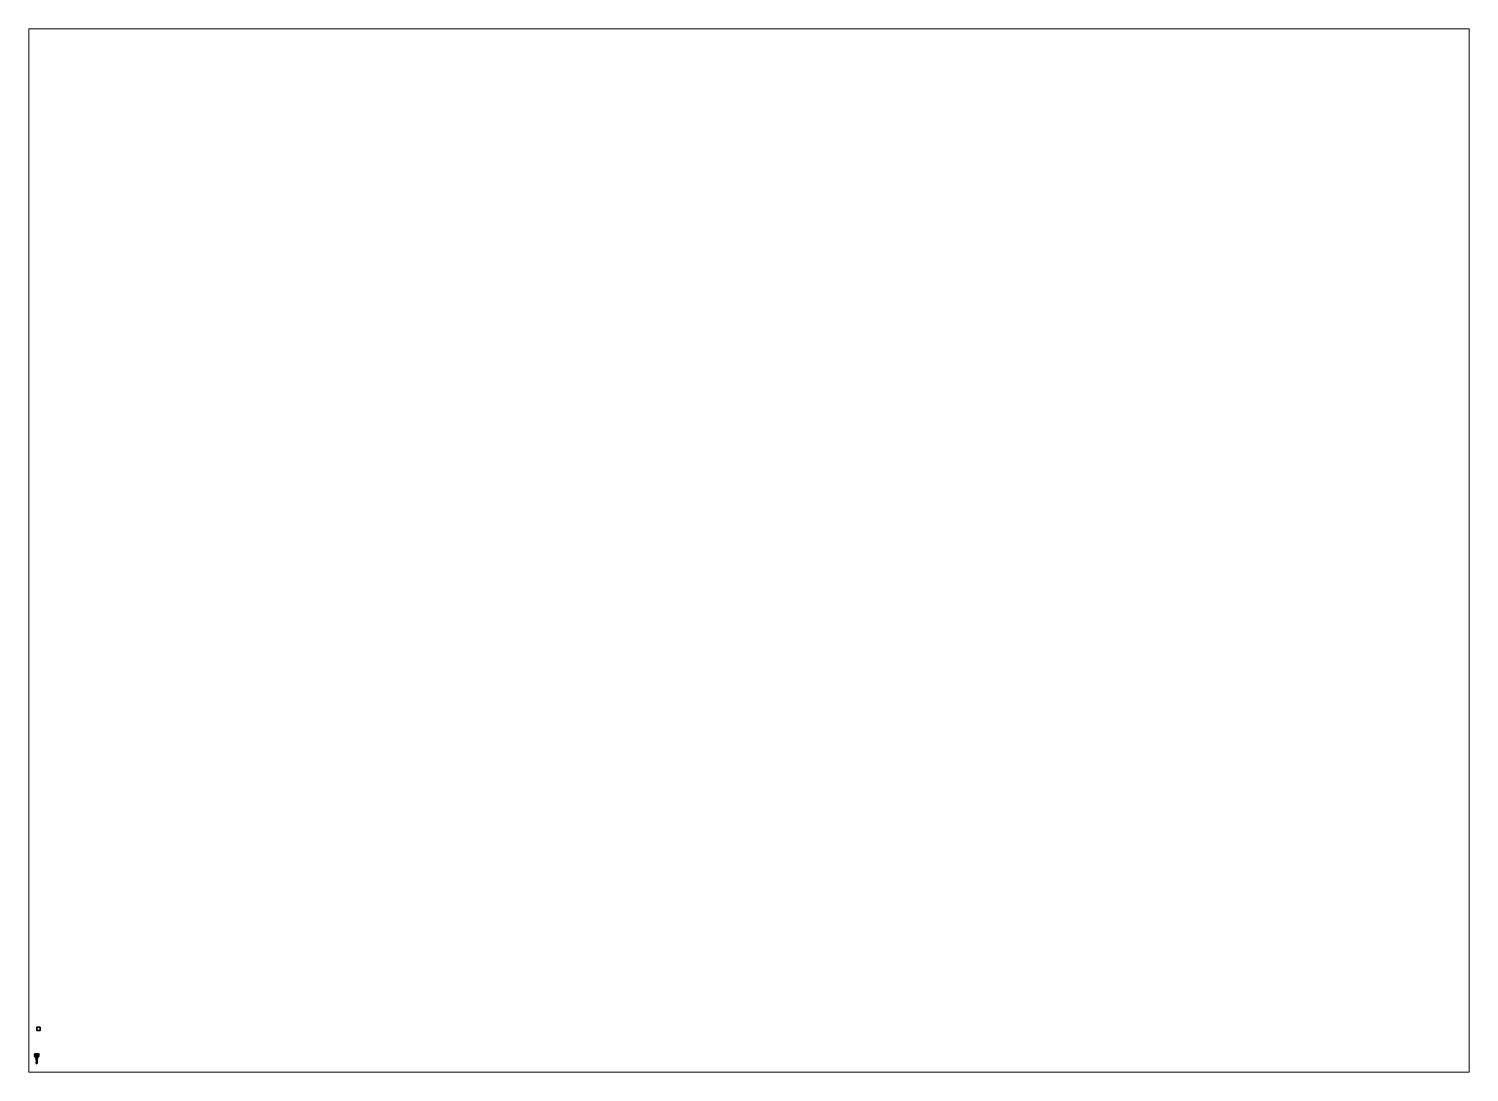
# Paper-space layout 'Layout1' of a CAD drawing. Header units: millimetres. Extents: x 28 to 251, y 20 to 181.
# The model-space entities are those that its viewports show. They can reach past a viewport. Long polylines and large blocks are cut down to what shows.
import ezdxf

# ---------------------------------------------------------------- set-up
doc = ezdxf.new("R2010")
doc.units = ezdxf.units.MM

msp = doc.modelspace()

# ---------------------------------------------------------------- linework, layer by layer
for points in [[(1, 8.01, -2.9), (1, 8.01, -3.9), (0, 8.01, -3.9), (0, 8.01, -2.9)], [(1, 8.01, -3.9), (1, 7.01, -3.9), (0, 7.01, -3.9), (0, 8.01, -3.9)], [(0, 8.01, -3.9), (0, 7.01, -3.9), (0, 7.01, -2.9), (0, 8.01, -2.9)], [(0, 8.01, -2.9), (0, 7.01, -2.9), (1, 7.01, -2.9), (1, 8.01, -2.9)], [(0, 7.01, -2.9), (0, 7.01, -3.9), (1, 7.01, -3.9), (1, 7.01, -2.9)], [(1, 7.01, -2.9), (1, 7.01, -3.9), (1, 8.01, -3.9), (1, 8.01, -2.9)], [(-0.68, 0.05, 0.73), (-0.68, 0.07, 0.68), (-0.7, 0.07, 0.68), (-0.7, 0.05, 0.73)], [(-0.68, 0.07, 0.68), (-0.68, 0.05, 0.63), (-0.7, 0.05, 0.63), (-0.7, 0.07, 0.68)], [(-0.68, 0, 0.75), (-0.68, 0.05, 0.73), (-0.7, 0.05, 0.73), (-0.7, 0, 0.75)], [(-0.68, 0.05, 0.63), (-0.68, 0, 0.61), (-0.7, 0, 0.61), (-0.7, 0.05, 0.63)], [(-0.68, 0, 0.61), (-0.68, -0.05, 0.63), (-0.7, -0.05, 0.63), (-0.7, 0, 0.61)], [(-0.65, 0.03, 0.71), (-0.65, 0.04, 0.68), (-0.68, 0.07, 0.68), (-0.68, 0.05, 0.73)], [(-0.65, 0.04, 0.68), (-0.65, 0.03, 0.65), (-0.68, 0.05, 0.63), (-0.68, 0.07, 0.68)], [(-0.65, 0, 0.73), (-0.65, 0.03, 0.71), (-0.68, 0.05, 0.73), (-0.68, 0, 0.75)], [(-0.65, 0.03, 0.65), (-0.65, 0, 0.64), (-0.68, 0, 0.61), (-0.68, 0.05, 0.63)], [(-0.65, 0, 0.64), (-0.65, -0.03, 0.65), (-0.68, -0.05, 0.63), (-0.68, 0, 0.61)], [(-0.65, -0.03, 0.71), (-0.65, 0, 0.73), (-0.68, 0, 0.75), (-0.68, -0.05, 0.73)], [(-0.61, 0.03, 0.71), (-0.61, 0.04, 0.68), (-0.65, 0.04, 0.68), (-0.65, 0.03, 0.71)], [(-0.61, 0.04, 0.68), (-0.61, 0.03, 0.65), (-0.65, 0.03, 0.65), (-0.65, 0.04, 0.68)], [(-0.61, 0, 0.73), (-0.61, 0.03, 0.71), (-0.65, 0.03, 0.71), (-0.65, 0, 0.73)], [(-0.61, 0.03, 0.65), (-0.61, 0, 0.64), (-0.65, 0, 0.64), (-0.65, 0.03, 0.65)], [(-0.61, 0, 0.64), (-0.61, -0.03, 0.65), (-0.65, -0.03, 0.65), (-0.65, 0, 0.64)], [(-0.61, -0.03, 0.71), (-0.61, 0, 0.73), (-0.65, 0, 0.73), (-0.65, -0.03, 0.71)], [(-0.64, 0.12, 1.4), (-0.64, 0.09, 1.4), (0.64, 0.09, 1.4), (0.64, 0.12, 1.4)], [(0.24, 0.12, 1.23), (-0.64, 0.12, 1.4), (0.64, 0.12, 1.4), (0.35, 0.12, 1.23)], [(-0.01, 0.12, 1.2), (-0.64, 0.12, 1.4), (0.24, 0.12, 1.23), (0.21, 0.12, 1.2)], [(-0.09, 0.12, 1.19), (-0.64, 0.12, 1.4), (-0.01, 0.12, 1.2)], [(-0.13, 0.12, 1.16), (-0.64, 0.12, 1.4), (-0.09, 0.12, 1.19)], [(-0.15, 0.12, 1.13), (-0.64, 0.12, 1.4), (-0.13, 0.12, 1.16)], [(-0.57, 0.12, 0.85), (-0.64, 0.12, 1.16), (-0.19, 0.12, 0.97), (-0.19, 0.12, 0.88)], [(-0.19, 0.12, 0.97), (-0.64, 0.12, 1.16), (-0.15, 0.12, 1.13), (-0.15, 0.12, 0.97)], [(-0.64, 0.12, 1.16), (-0.64, 0.12, 1.4), (-0.15, 0.12, 1.13)], [(-0.64, 0.12, 1.16), (-0.64, 0.09, 1.16), (-0.64, 0.09, 1.4), (-0.64, 0.12, 1.4)], [(-0.57, 0.12, 0.85), (-0.57, 0.09, 0.85), (-0.64, 0.09, 1.16), (-0.64, 0.12, 1.16)], [(-0.64, 0.09, 1.4), (0.24, 0.09, 1.23), (0.35, 0.09, 1.23), (0.64, 0.09, 1.4)], [(-0.64, 0.09, 1.4), (-0.01, 0.09, 1.2), (0.21, 0.09, 1.2), (0.24, 0.09, 1.23)], [(-0.64, 0.09, 1.4), (-0.09, 0.09, 1.19), (-0.09, 0.09, 1.19), (-0.01, 0.09, 1.2)], [(-0.64, 0.09, 1.4), (-0.13, 0.09, 1.16), (-0.13, 0.09, 1.16), (-0.09, 0.09, 1.19)], [(-0.64, 0.09, 1.4), (-0.15, 0.09, 1.13), (-0.15, 0.09, 1.13), (-0.13, 0.09, 1.16)], [(-0.64, 0.09, 1.4), (-0.15, 0.09, 0.97), (-0.15, 0.09, 0.97), (-0.15, 0.09, 1.13)], [(-0.64, 0.09, 1.4), (-0.19, 0.09, 0.97), (-0.19, 0.09, 0.97), (-0.15, 0.09, 0.97)], [(-0.64, 0.09, 1.4), (-0.19, 0.09, 0.88), (-0.19, 0.09, 0.88), (-0.19, 0.09, 0.97)], [(-0.64, 0.09, 1.16), (-0.19, 0.09, 0.88), (-0.19, 0.09, 0.88), (-0.64, 0.09, 1.4)], [(-0.57, 0.09, 0.85), (-0.19, 0.09, 0.88), (-0.19, 0.09, 0.88), (-0.64, 0.09, 1.16)], [(-0.55, 0.04, 0.72), (-0.55, 0.05, 0.68), (-0.61, 0.05, 0.68), (-0.61, 0.04, 0.72)], [(-0.55, 0.05, 0.68), (-0.55, 0.04, 0.64), (-0.61, 0.04, 0.64), (-0.61, 0.05, 0.68)], [(-0.61, 0.05, 0.68), (-0.61, 0.04, 0.64), (-0.61, 0.03, 0.65), (-0.61, 0.04, 0.68)], [(-0.61, 0.04, 0.72), (-0.61, 0.05, 0.68), (-0.61, 0.04, 0.68), (-0.61, 0.03, 0.71)], [(-0.55, 0, 0.73), (-0.55, 0.04, 0.72), (-0.61, 0.04, 0.72), (-0.61, 0, 0.73)], [(-0.55, 0.04, 0.64), (-0.55, 0, 0.63), (-0.61, 0, 0.63), (-0.61, 0.04, 0.64)], [(-0.61, 0, 0.73), (-0.61, 0.04, 0.72), (-0.61, 0.03, 0.71), (-0.61, 0, 0.73)], [(-0.61, 0.04, 0.64), (-0.61, 0, 0.63), (-0.61, 0, 0.64), (-0.61, 0.03, 0.65)], [(-0.55, 0, 0.63), (-0.55, -0.04, 0.64), (-0.61, -0.04, 0.64), (-0.61, 0, 0.63)], [(-0.55, -0.04, 0.72), (-0.55, 0, 0.73), (-0.61, 0, 0.73), (-0.61, -0.04, 0.72)], [(-0.61, 0, 0.63), (-0.61, -0.04, 0.64), (-0.61, -0.03, 0.65), (-0.61, 0, 0.64)], [(-0.55, 0.12), (-0.57, 0.12, 0.03), (-0.18, 0.12, 0.45), (-0.04, 0.12)], [(-0.57, 0.12, 0.03), (-0.57, 0.12, 0.85), (-0.18, 0.12, 0.48), (-0.18, 0.12, 0.45)], [(-0.57, 0.12, 0.85), (-0.57, 0.12, 0.85), (-0.19, 0.12, 0.57), (-0.18, 0.12, 0.48)], [(-0.57, 0.12, 0.85), (-0.57, 0.12, 0.85), (-0.19, 0.12, 0.61), (-0.19, 0.12, 0.57)], [(-0.57, 0.12, 0.85), (-0.57, 0.12, 0.85), (-0.19, 0.12, 0.75), (-0.19, 0.12, 0.61)], [(-0.57, 0.12, 0.85), (-0.57, 0.12, 0.85), (-0.16, 0.12, 0.78), (-0.19, 0.12, 0.75)], [(-0.57, 0.12, 0.85), (-0.19, 0.12, 0.88), (-0.16, 0.12, 0.88), (-0.16, 0.12, 0.78)], [(-0.57, 0.12, 0.03), (-0.57, 0.09, 0.03), (-0.57, 0.09, 0.85), (-0.57, 0.12, 0.85)], [(-0.55, 0.12), (-0.55, 0.09), (-0.57, 0.09, 0.03), (-0.57, 0.12, 0.03)], [(-0.57, 0.09, 0.85), (-0.16, 0.09, 0.78), (-0.16, 0.09, 0.78), (-0.19, 0.09, 0.88)], [(-0.57, 0.09, 0.85), (-0.19, 0.09, 0.75), (-0.19, 0.09, 0.75), (-0.16, 0.09, 0.78)], [(-0.57, 0.09, 0.85), (-0.16, 0.09, 0.73), (-0.16, 0.09, 0.73), (-0.19, 0.09, 0.75)], [(-0.16, 0.09, 0.73), (-0.57, 0.09, 0.85), (-0.19, 0.09, 0.61), (-0.16, 0.09, 0.61)], [(-0.19, 0.09, 0.61), (-0.57, 0.09, 0.85), (-0.57, 0.09, 0.03), (-0.19, 0.09, 0.57)], [(-0.18, 0.09, 0.48), (-0.19, 0.09, 0.57), (-0.57, 0.09, 0.03), (-0.18, 0.09, 0.45)], [(-0.11, 0.09, 0.45), (-0.18, 0.09, 0.45), (-0.57, 0.09, 0.03), (-0.55, 0.09)], [(-0.04, 0.12), (-0.04, 0.09), (-0.55, 0.09), (-0.55, 0.12)], [(-0.01, 0.09, 0.05), (-0.11, 0.09, 0.45), (-0.55, 0.09), (-0.04, 0.09)], [(-0.43, 0.03, 0.71), (-0.43, 0.04, 0.68), (-0.55, 0.04, 0.68), (-0.55, 0.03, 0.71)], [(-0.43, 0.04, 0.68), (-0.43, 0.03, 0.65), (-0.55, 0.03, 0.65), (-0.55, 0.04, 0.68)], [(-0.55, 0.05, 0.68), (-0.55, 0.04, 0.72), (-0.55, 0.03, 0.71), (-0.55, 0.04, 0.68)], [(-0.55, 0.04, 0.64), (-0.55, 0.05, 0.68), (-0.55, 0.04, 0.68), (-0.55, 0.03, 0.65)], [(-0.55, 0.04, 0.72), (-0.55, 0, 0.73), (-0.55, 0, 0.73), (-0.55, 0.03, 0.71)], [(-0.55, 0, 0.63), (-0.55, 0.04, 0.64), (-0.55, 0.03, 0.65), (-0.55, 0, 0.64)], [(-0.43, 0, 0.73), (-0.43, 0.03, 0.71), (-0.55, 0.03, 0.71), (-0.55, 0, 0.73)], [(-0.43, 0.03, 0.65), (-0.43, 0, 0.64), (-0.55, 0, 0.64), (-0.55, 0.03, 0.65)], [(-0.43, 0, 0.64), (-0.43, -0.03, 0.65), (-0.55, -0.03, 0.65), (-0.55, 0, 0.64)], [(-0.43, -0.03, 0.71), (-0.43, 0, 0.73), (-0.55, 0, 0.73), (-0.55, -0.03, 0.71)], [(-0.55, 0, 0.73), (-0.55, -0.04, 0.72), (-0.55, -0.03, 0.71), (-0.55, 0, 0.73)], [(-0.21, 0.04, 0.72), (-0.21, 0.05, 0.68), (-0.43, 0.05, 0.68), (-0.43, 0.04, 0.72)], [(-0.21, 0.05, 0.68), (-0.21, 0.04, 0.64), (-0.43, 0.04, 0.64), (-0.43, 0.05, 0.68)], [(-0.43, 0.04, 0.72), (-0.43, 0.05, 0.68), (-0.43, 0.04, 0.68), (-0.43, 0.03, 0.71)], [(-0.43, 0.05, 0.68), (-0.43, 0.04, 0.64), (-0.43, 0.03, 0.65), (-0.43, 0.04, 0.68)], [(-0.21, 0, 0.73), (-0.21, 0.04, 0.72), (-0.43, 0.04, 0.72), (-0.43, 0, 0.73)], [(-0.21, 0.04, 0.64), (-0.21, 0, 0.63), (-0.43, 0, 0.63), (-0.43, 0.04, 0.64)], [(-0.43, 0.04, 0.64), (-0.43, 0, 0.63), (-0.43, 0, 0.64), (-0.43, 0.03, 0.65)], [(-0.43, 0, 0.73), (-0.43, 0.04, 0.72), (-0.43, 0.03, 0.71), (-0.43, 0, 0.73)], [(-0.21, 0, 0.63), (-0.21, -0.04, 0.64), (-0.43, -0.04, 0.64), (-0.43, 0, 0.63)], [(-0.21, -0.04, 0.72), (-0.21, 0, 0.73), (-0.43, 0, 0.73), (-0.43, -0.04, 0.72)], [(-0.43, 0, 0.63), (-0.43, -0.04, 0.64), (-0.43, -0.03, 0.65), (-0.43, 0, 0.64)], [(-0.21, 0.04, 0.64), (-0.21, 0.05, 0.68), (-0.19, 0.07, 0.68), (-0.19, 0.05, 0.63)], [(-0.21, 0.05, 0.68), (-0.21, 0.04, 0.72), (-0.19, 0.05, 0.73), (-0.19, 0.07, 0.68)], [(-0.21, 0, 0.63), (-0.21, 0.04, 0.64), (-0.19, 0.05, 0.63), (-0.19, 0, 0.61)], [(-0.21, 0.04, 0.72), (-0.21, 0, 0.73), (-0.19, 0, 0.75), (-0.19, 0.05, 0.73)], [(-0.21, 0, 0.73), (-0.21, -0.04, 0.72), (-0.19, -0.05, 0.73), (-0.19, 0, 0.75)], [(-0.18, 0.12, 0.48), (-0.19, 0.12, 0.57), (-0.16, 0.12, 0.57), (-0.16, 0.12, 0.48)], [(-0.19, 0.12, 0.61), (-0.19, 0.12, 0.75), (-0.16, 0.12, 0.73), (-0.16, 0.12, 0.61)], [(-0.19, 0.12, 0.57), (-0.19, 0.09, 0.57), (-0.16, 0.09, 0.57), (-0.16, 0.12, 0.57)], [(-0.19, 0.12, 0.61), (-0.19, 0.09, 0.61), (-0.19, 0.09, 0.57), (-0.19, 0.12, 0.57)], [(-0.16, 0.12, 0.61), (-0.16, 0.09, 0.61), (-0.19, 0.09, 0.61), (-0.19, 0.12, 0.61)], [(-0.19, 0.12, 0.75), (-0.19, 0.09, 0.75), (-0.16, 0.09, 0.73), (-0.16, 0.12, 0.73)], [(-0.16, 0.12, 0.78), (-0.16, 0.09, 0.78), (-0.19, 0.09, 0.75), (-0.19, 0.12, 0.75)], [(-0.19, 0.12, 0.88), (-0.19, 0.09, 0.88), (-0.16, 0.09, 0.88), (-0.16, 0.12, 0.88)], [(-0.19, 0.12, 0.97), (-0.19, 0.09, 0.97), (-0.19, 0.09, 0.88), (-0.19, 0.12, 0.88)], [(-0.15, 0.12, 0.97), (-0.15, 0.09, 0.97), (-0.19, 0.09, 0.97), (-0.19, 0.12, 0.97)], [(-0.19, 0.09, 0.58), (-0.19, -0.07, 0.58), (-0.19, -0.07, 0.79), (-0.19, 0.09, 0.79)], [(0.19, 0.09, 0.58), (0.19, -0.07, 0.58), (-0.19, -0.07, 0.58), (-0.19, 0.09, 0.58)], [(-0.19, 0.09, 0.79), (-0.19, -0.07, 0.79), (-0.19, -0.07, 0.85), (-0.19, 0.09, 0.9)], [(-0.13, 0.09, 0.9), (-0.13, 0.09, 0.79), (-0.19, 0.09, 0.79), (-0.19, 0.09, 0.9)], [(-0.13, -0.02, 0.96), (-0.13, 0.09, 0.9), (-0.19, 0.09, 0.9), (-0.19, -0.02, 0.96)], [(-0.19, 0.09, 0.9), (-0.19, -0.07, 0.85), (-0.19, -0.11, 0.96), (-0.19, -0.02, 0.96)], [(-0.13, 0.09, 0.79), (0, 0.09, 0.7), (-0.19, 0.09, 0.58), (-0.19, 0.09, 0.79)], [(-0.19, 0.09, 0.88), (-0.16, 0.09, 0.78), (-0.16, 0.09, 0.78), (-0.16, 0.09, 0.88)], [(-0.16, 0.09, 0.57), (-0.19, 0.09, 0.57), (-0.18, 0.09, 0.48), (-0.16, 0.09, 0.48)], [(0, 0.09, 0.7), (0.19, 0.09, 0.58), (-0.19, 0.09, 0.58), (0, 0.09, 0.7)], [(-0.04, 0.12), (-0.18, 0.12, 0.45), (-0.11, 0.12, 0.45), (-0.01, 0.12, 0.05)], [(-0.18, 0.12, 0.45), (-0.18, 0.09, 0.45), (-0.11, 0.09, 0.45), (-0.11, 0.12, 0.45)], [(-0.18, 0.12, 0.48), (-0.18, 0.09, 0.48), (-0.18, 0.09, 0.45), (-0.18, 0.12, 0.45)], [(-0.16, 0.12, 0.48), (-0.16, 0.09, 0.48), (-0.18, 0.09, 0.48), (-0.18, 0.12, 0.48)], [(-0.16, 0.12, 0.57), (-0.16, 0.09, 0.57), (-0.16, 0.09, 0.48), (-0.16, 0.12, 0.48)], [(-0.16, 0.12, 0.73), (-0.16, 0.09, 0.73), (-0.16, 0.09, 0.61), (-0.16, 0.12, 0.61)], [(-0.16, 0.12, 0.88), (-0.16, 0.09, 0.88), (-0.16, 0.09, 0.78), (-0.16, 0.12, 0.78)], [(-0.15, 0.12, 1.13), (-0.15, 0.09, 1.13), (-0.15, 0.09, 0.97), (-0.15, 0.12, 0.97)], [(-0.13, 0.12, 1.16), (-0.13, 0.09, 1.16), (-0.15, 0.09, 1.13), (-0.15, 0.12, 1.13)], [(-0.09, 0.12, 1.19), (-0.09, 0.09, 1.19), (-0.13, 0.09, 1.16), (-0.13, 0.12, 1.16)], [(-0.13, -0.07, 0.85), (-0.13, -0.07, 0.79), (-0.13, 0.09, 0.79), (-0.13, 0.09, 0.9)], [(-0.13, -0.11, 0.96), (-0.13, -0.07, 0.85), (-0.13, 0.09, 0.9), (-0.13, -0.02, 0.96)], [(-0.13, -0.07, 0.79), (-0.13, -0.32, 0.79), (0, -0.32, 0.7), (0, 0.09, 0.7)], [(-0.13, -0.07, 0.79), (0, 0.09, 0.7), (0, 0.09, 0.7), (-0.13, 0.09, 0.79)], [(-0.11, 0.12, 0.45), (-0.11, 0.12, 0.48), (-0.01, 0.12, 0.48), (-0.01, 0.12, 0.05)], [(-0.11, 0.12, 0.48), (-0.11, 0.09, 0.48), (-0.01, 0.09, 0.48), (-0.01, 0.12, 0.48)], [(-0.11, 0.12, 0.45), (-0.11, 0.09, 0.45), (-0.11, 0.09, 0.48), (-0.11, 0.12, 0.48)], [(-0.11, 0.09, 0.48), (-0.11, 0.09, 0.45), (-0.01, 0.09, 0.05), (-0.01, 0.09, 0.48)], [(-0.01, 0.12, 1.2), (-0.01, 0.09, 1.2), (-0.09, 0.09, 1.19), (-0.09, 0.12, 1.19)], [(-0.01, 0.12, 0.05), (-0.01, 0.09, 0.05), (-0.04, 0.09), (-0.04, 0.12)], [(-0.01, 0.12, 0.48), (-0.01, 0.09, 0.48), (-0.01, 0.09, 0.05), (-0.01, 0.12, 0.05)], [(0.21, 0.12, 1.2), (0.21, 0.09, 1.2), (-0.01, 0.09, 1.2), (-0.01, 0.12, 1.2)], [(0.19, 0.09, 0.79), (0.19, 0.09, 0.58), (0, 0.09, 0.7), (0.13, 0.09, 0.79)], [(0, 0.09, 0.7), (0, -0.32, 0.7), (0.13, -0.32, 0.79), (0.13, -0.07, 0.79)], [(0, 0.09, 0.7), (0, 0.09, 0.7), (0.13, -0.07, 0.79), (0.13, 0.09, 0.79)], [(0.02, 0.12, 0.14), (0.02, 0.12, 0.47), (0.15, 0.12, 0.47), (0.15, 0.12, 0.44)], [(0.02, 0.12, 0.14), (0.15, 0.12, 0.44), (0.15, 0.12, 0.44), (0.13, 0.12, 0.14)], [(0.13, 0.12, 0.14), (0.13, 0.09, 0.14), (0.02, 0.09, 0.14), (0.02, 0.12, 0.14)], [(0.02, 0.12, 0.14), (0.02, 0.09, 0.14), (0.02, 0.09, 0.47), (0.02, 0.12, 0.47)], [(0.02, 0.12, 0.47), (0.02, 0.09, 0.47), (0.15, 0.09, 0.47), (0.15, 0.12, 0.47)], [(0.15, 0.09, 0.44), (0.02, 0.09, 0.14), (0.13, 0.09, 0.14), (0.22, 0.09, 0.44)], [(0.15, 0.09, 0.47), (0.02, 0.09, 0.47), (0.02, 0.09, 0.14), (0.15, 0.09, 0.44)], [(0.13, 0.12, 0.14), (0.15, 0.12, 0.44), (0.15, 0.12, 0.44), (0.15, 0.12, 0.12)], [(0.15, 0.12, 0.12), (0.15, 0.09, 0.12), (0.13, 0.09, 0.14), (0.13, 0.12, 0.14)], [(0.13, 0.09, 0.79), (0.13, -0.07, 0.79), (0.13, -0.07, 0.85), (0.13, 0.09, 0.9)], [(0.19, 0.09, 0.9), (0.19, 0.09, 0.79), (0.13, 0.09, 0.79), (0.13, 0.09, 0.9)], [(0.19, -0.02, 0.96), (0.19, 0.09, 0.9), (0.13, 0.09, 0.9), (0.13, -0.02, 0.96)], [(0.13, 0.09, 0.9), (0.13, -0.07, 0.85), (0.13, -0.11, 0.96), (0.13, -0.02, 0.96)], [(0.13, 0.09, 0.14), (0.13, 0.09, 0.14), (0.15, 0.09, 0.12), (0.22, 0.09, 0.44)], [(0.17, 0.12), (0.15, 0.12, 0.44), (0.22, 0.12, 0.44), (0.54, 0.12)], [(0.15, 0.12, 0.02), (0.15, 0.12, 0.12), (0.15, 0.12, 0.12), (0.17, 0.12)], [(0.17, 0.12), (0.17, 0.09), (0.15, 0.09, 0.02), (0.15, 0.12, 0.02)], [(0.15, 0.12, 0.02), (0.15, 0.09, 0.02), (0.15, 0.09, 0.12), (0.15, 0.12, 0.12)], [(0.15, 0.12, 0.47), (0.15, 0.09, 0.47), (0.15, 0.09, 0.44), (0.15, 0.12, 0.44)], [(0.15, 0.12, 0.44), (0.15, 0.09, 0.44), (0.22, 0.09, 0.44), (0.22, 0.12, 0.44)], [(0.15, 0.12, 0.12), (0.15, 0.12, 0.44), (0.15, 0.12, 0.44), (0.17, 0.12)], [(0.15, 0.09, 0.02), (0.17, 0.09), (0.54, 0.09), (0.22, 0.09, 0.44)], [(0.15, 0.09, 0.12), (0.15, 0.09, 0.12), (0.15, 0.09, 0.02), (0.22, 0.09, 0.44)], [(0.54, 0.12), (0.54, 0.09), (0.17, 0.09), (0.17, 0.12)], [(0.19, -0.07, 0.79), (0.19, -0.07, 0.58), (0.19, 0.09, 0.58), (0.19, 0.09, 0.79)], [(0.19, -0.07, 0.85), (0.19, -0.07, 0.79), (0.19, 0.09, 0.79), (0.19, 0.09, 0.9)], [(0.19, -0.11, 0.96), (0.19, -0.07, 0.85), (0.19, 0.09, 0.9), (0.19, -0.02, 0.96)], [(0.21, 0.05, 0.68), (0.21, 0.04, 0.64), (0.19, 0.05, 0.63), (0.19, 0.07, 0.68)], [(0.21, 0.04, 0.72), (0.21, 0.05, 0.68), (0.19, 0.07, 0.68), (0.19, 0.05, 0.73)], [(0.21, 0.04, 0.64), (0.21, 0, 0.63), (0.19, 0, 0.61), (0.19, 0.05, 0.63)], [(0.21, 0, 0.73), (0.21, 0.04, 0.72), (0.19, 0.05, 0.73), (0.19, 0, 0.75)], [(0.21, -0.04, 0.72), (0.21, 0, 0.73), (0.19, 0, 0.75), (0.19, -0.05, 0.73)], [(0.21, 0, 0.63), (0.21, -0.04, 0.64), (0.19, -0.05, 0.63), (0.19, 0, 0.61)], [(0.2, 0.12, 0.72), (0.2, 0.12, 0.83), (0.3, 0.12, 0.83), (0.23, 0.12, 0.72)], [(0.2, 0.12, 0.48), (0.2, 0.12, 0.58), (0.23, 0.12, 0.58), (0.22, 0.12, 0.48)], [(0.22, 0.12, 0.48), (0.22, 0.09, 0.48), (0.2, 0.09, 0.48), (0.2, 0.12, 0.48)], [(0.2, 0.12, 0.48), (0.2, 0.09, 0.48), (0.2, 0.09, 0.58), (0.2, 0.12, 0.58)], [(0.2, 0.12, 0.58), (0.2, 0.09, 0.58), (0.23, 0.09, 0.58), (0.23, 0.12, 0.58)], [(0.23, 0.12, 0.72), (0.23, 0.09, 0.72), (0.2, 0.09, 0.72), (0.2, 0.12, 0.72)], [(0.2, 0.12, 0.72), (0.2, 0.09, 0.72), (0.2, 0.09, 0.83), (0.2, 0.12, 0.83)], [(0.2, 0.12, 0.83), (0.2, 0.09, 0.83), (0.3, 0.09, 0.83), (0.3, 0.12, 0.83)], [(0.2, 0.09, 0.83), (0.2, 0.09, 0.72), (0.23, 0.09, 0.72), (0.3, 0.09, 0.83)], [(0.2, 0.09, 0.58), (0.2, 0.09, 0.48), (0.22, 0.09, 0.48), (0.23, 0.09, 0.58)], [(0.24, 0.12, 1.23), (0.24, 0.09, 1.23), (0.21, 0.09, 1.2), (0.21, 0.12, 1.2)], [(0.21, 0.05, 0.68), (0.21, 0.04, 0.72), (0.43, 0.04, 0.72), (0.43, 0.05, 0.68)], [(0.21, 0.04, 0.64), (0.21, 0.05, 0.68), (0.43, 0.05, 0.68), (0.43, 0.04, 0.64)], [(0.21, 0.04, 0.72), (0.21, 0, 0.73), (0.43, 0, 0.73), (0.43, 0.04, 0.72)], [(0.21, 0, 0.63), (0.21, 0.04, 0.64), (0.43, 0.04, 0.64), (0.43, 0, 0.63)], [(0.21, -0.04, 0.64), (0.21, 0, 0.63), (0.43, 0, 0.63), (0.43, -0.04, 0.64)], [(0.21, 0, 0.73), (0.21, -0.04, 0.72), (0.43, -0.04, 0.72), (0.43, 0, 0.73)], [(0.22, 0.12, 0.44), (0.22, 0.12, 0.48), (0.23, 0.12, 0.58), (0.54, 0.12)], [(0.22, 0.12, 0.44), (0.22, 0.09, 0.44), (0.22, 0.09, 0.48), (0.22, 0.12, 0.48)], [(0.22, 0.09, 0.48), (0.22, 0.09, 0.44), (0.54, 0.09), (0.23, 0.09, 0.58)], [(0.23, 0.12, 0.58), (0.23, 0.12, 0.72), (0.3, 0.12, 0.83), (0.54, 0.12)], [(0.23, 0.12, 0.58), (0.23, 0.09, 0.58), (0.23, 0.09, 0.72), (0.23, 0.12, 0.72)], [(0.3, 0.09, 0.83), (0.23, 0.09, 0.72), (0.56, 0.09, 0.8), (0.33, 0.09, 0.84)], [(0.23, 0.09, 0.72), (0.23, 0.09, 0.58), (0.54, 0.09), (0.56, 0.09, 0.8)], [(0.35, 0.12, 1.23), (0.35, 0.09, 1.23), (0.24, 0.09, 1.23), (0.24, 0.12, 1.23)], [(0.3, 0.1, 0.89), (0.29, 0.09, 0.89), (0.29, 0.05, 0.99), (0.3, 0.06, 1)], [(0.3, 0.06, 0.78), (0.29, 0.05, 0.79), (0.29, 0.09, 0.89), (0.3, 0.1, 0.89)], [(0.29, -0.03, 0.89), (0.3, -0.04, 0.9), (0.3, 0.08, 0.9), (0.29, 0.09, 0.89)], [(0.3, -0.04, 0.88), (0.29, -0.03, 0.89), (0.29, 0.09, 0.89), (0.3, 0.08, 0.88)], [(0.29, 0.09, 0.89), (0.3, 0.08, 0.9), (0.3, 0.04, 0.98), (0.29, 0.05, 0.99)], [(0.29, 0.05, 0.79), (0.3, 0.04, 0.8), (0.3, 0.08, 0.88), (0.29, 0.09, 0.89)], [(0.3, 0.06, 1), (0.29, 0.05, 0.99), (0.29, -0.05, 1.03), (0.3, -0.05, 1.04)], [(0.3, -0.05, 0.74), (0.29, -0.05, 0.75), (0.29, 0.05, 0.79), (0.3, 0.06, 0.78)], [(0.29, 0.05, 0.99), (0.3, 0.04, 0.98), (0.3, -0.04, 1.02), (0.29, -0.05, 1.03)], [(0.29, -0.05, 0.75), (0.3, -0.04, 0.76), (0.3, 0.04, 0.8), (0.29, 0.05, 0.79)], [(0.3, 0.12, 0.83), (0.33, 0.12, 0.84), (0.54, 0.12)], [(0.3, 0.12, 0.83), (0.3, 0.09, 0.83), (0.33, 0.09, 0.84), (0.33, 0.12, 0.84)], [(0.31, 0.09, 0.89), (0.3, 0.1, 0.89), (0.3, 0.06, 1), (0.31, 0.05, 0.99)], [(0.31, 0.05, 0.79), (0.3, 0.06, 0.78), (0.3, 0.1, 0.89), (0.31, 0.09, 0.89)], [(0.3, -0.04, 0.9), (0.31, -0.03, 0.89), (0.31, 0.09, 0.89), (0.3, 0.08, 0.9)], [(0.31, -0.03, 0.89), (0.3, -0.04, 0.88), (0.3, 0.08, 0.88), (0.31, 0.09, 0.89)], [(0.3, 0.08, 0.9), (0.31, 0.09, 0.89), (0.31, 0.05, 0.99), (0.3, 0.04, 0.98)], [(0.3, 0.04, 0.8), (0.31, 0.05, 0.79), (0.31, 0.09, 0.89), (0.3, 0.08, 0.88)], [(0.31, 0.05, 0.99), (0.3, 0.06, 1), (0.3, -0.05, 1.04), (0.31, -0.05, 1.03)], [(0.31, -0.05, 0.75), (0.3, -0.05, 0.74), (0.3, 0.06, 0.78), (0.31, 0.05, 0.79)], [(0.3, 0.04, 0.98), (0.31, 0.05, 0.99), (0.31, -0.05, 1.03), (0.3, -0.04, 1.02)], [(0.3, -0.04, 0.76), (0.31, -0.05, 0.75), (0.31, 0.05, 0.79), (0.3, 0.04, 0.8)], [(0.33, 0.12, 0.84), (0.37, 0.12, 0.89), (0.56, 0.12, 0.8), (0.54, 0.12)], [(0.33, 0.12, 0.84), (0.33, 0.09, 0.84), (0.37, 0.09, 0.89), (0.37, 0.12, 0.89)], [(0.37, 0.09, 0.89), (0.33, 0.09, 0.84), (0.56, 0.09, 0.8), (0.64, 0.09, 1.18)], [(0.37, 0.12, 1.21), (0.35, 0.12, 1.23), (0.64, 0.12, 1.4), (0.64, 0.12, 1.18)], [(0.37, 0.12, 1.21), (0.37, 0.09, 1.21), (0.35, 0.09, 1.23), (0.35, 0.12, 1.23)], [(0.64, 0.09, 1.4), (0.35, 0.09, 1.23), (0.37, 0.09, 1.21), (0.64, 0.09, 1.4)], [(0.37, 0.12, 0.89), (0.37, 0.12, 1.21), (0.64, 0.12, 1.18), (0.56, 0.12, 0.8)], [(0.37, 0.12, 0.89), (0.37, 0.09, 0.89), (0.37, 0.09, 1.21), (0.37, 0.12, 1.21)], [(0.37, 0.09, 1.21), (0.37, 0.09, 0.89), (0.64, 0.09, 1.18), (0.64, 0.09, 1.4)], [(0.43, 0.04, 0.68), (0.43, 0.03, 0.71), (0.55, 0.03, 0.71), (0.55, 0.04, 0.68)], [(0.43, 0.03, 0.65), (0.43, 0.04, 0.68), (0.55, 0.04, 0.68), (0.55, 0.03, 0.65)], [(0.43, 0.05, 0.68), (0.43, 0.04, 0.72), (0.43, 0.03, 0.71), (0.43, 0.04, 0.68)], [(0.43, 0.04, 0.64), (0.43, 0.05, 0.68), (0.43, 0.04, 0.68), (0.43, 0.03, 0.65)], [(0.43, 0.04, 0.72), (0.43, 0, 0.73), (0.43, 0, 0.73), (0.43, 0.03, 0.71)], [(0.43, 0, 0.63), (0.43, 0.04, 0.64), (0.43, 0.03, 0.65), (0.43, 0, 0.64)], [(0.43, 0.03, 0.71), (0.43, 0, 0.73), (0.55, 0, 0.73), (0.55, 0.03, 0.71)], [(0.43, 0, 0.64), (0.43, 0.03, 0.65), (0.55, 0.03, 0.65), (0.55, 0, 0.64)], [(0.43, -0.03, 0.65), (0.43, 0, 0.64), (0.55, 0, 0.64), (0.55, -0.03, 0.65)], [(0.43, 0, 0.73), (0.43, -0.03, 0.71), (0.55, -0.03, 0.71), (0.55, 0, 0.73)], [(0.43, 0, 0.73), (0.43, -0.04, 0.72), (0.43, -0.03, 0.71), (0.43, 0, 0.73)], [(0.43, -0.04, 0.64), (0.43, 0, 0.63), (0.43, 0, 0.64), (0.43, -0.03, 0.65)], [(0.56, 0.12, 0.8), (0.56, 0.09, 0.8), (0.54, 0.09), (0.54, 0.12)], [(0.55, 0.05, 0.68), (0.55, 0.04, 0.72), (0.61, 0.04, 0.72), (0.61, 0.05, 0.68)], [(0.55, 0.04, 0.64), (0.55, 0.05, 0.68), (0.61, 0.05, 0.68), (0.61, 0.04, 0.64)], [(0.55, 0.05, 0.68), (0.55, 0.04, 0.64), (0.55, 0.03, 0.65), (0.55, 0.04, 0.68)], [(0.55, 0.04, 0.72), (0.55, 0.05, 0.68), (0.55, 0.04, 0.68), (0.55, 0.03, 0.71)], [(0.55, 0.04, 0.72), (0.55, 0, 0.73), (0.61, 0, 0.73), (0.61, 0.04, 0.72)], [(0.55, 0, 0.63), (0.55, 0.04, 0.64), (0.61, 0.04, 0.64), (0.61, 0, 0.63)], [(0.55, 0, 0.73), (0.55, 0.04, 0.72), (0.55, 0.03, 0.71), (0.55, 0, 0.73)], [(0.55, 0.04, 0.64), (0.55, 0, 0.63), (0.55, 0, 0.64), (0.55, 0.03, 0.65)], [(0.55, -0.04, 0.64), (0.55, 0, 0.63), (0.61, 0, 0.63), (0.61, -0.04, 0.64)], [(0.55, 0, 0.73), (0.55, -0.04, 0.72), (0.61, -0.04, 0.72), (0.61, 0, 0.73)], [(0.55, -0.04, 0.72), (0.55, 0, 0.73), (0.55, 0, 0.73), (0.55, -0.03, 0.71)], [(0.55, 0, 0.63), (0.55, -0.04, 0.64), (0.55, -0.03, 0.65), (0.55, 0, 0.64)], [(0.64, 0.12, 1.18), (0.64, 0.09, 1.18), (0.56, 0.09, 0.8), (0.56, 0.12, 0.8)], [(0.61, 0.04, 0.64), (0.61, 0.05, 0.68), (0.61, 0.04, 0.68), (0.61, 0.03, 0.65)], [(0.61, 0.05, 0.68), (0.61, 0.04, 0.72), (0.61, 0.03, 0.71), (0.61, 0.04, 0.68)], [(0.61, 0.04, 0.68), (0.61, 0.03, 0.71), (0.65, 0.03, 0.71), (0.65, 0.04, 0.68)], [(0.61, 0.03, 0.65), (0.61, 0.04, 0.68), (0.65, 0.04, 0.68), (0.65, 0.03, 0.65)], [(0.61, 0, 0.63), (0.61, 0.04, 0.64), (0.61, 0.03, 0.65), (0.61, 0, 0.64)], [(0.61, 0.04, 0.72), (0.61, 0, 0.73), (0.61, 0, 0.73), (0.61, 0.03, 0.71)], [(0.61, 0.03, 0.71), (0.61, 0, 0.73), (0.65, 0, 0.73), (0.65, 0.03, 0.71)], [(0.61, 0, 0.64), (0.61, 0.03, 0.65), (0.65, 0.03, 0.65), (0.65, 0, 0.64)], [(0.61, -0.04, 0.64), (0.61, 0, 0.63), (0.61, 0, 0.64), (0.61, -0.03, 0.65)], [(0.61, 0, 0.73), (0.61, -0.04, 0.72), (0.61, -0.03, 0.71), (0.61, 0, 0.73)], [(0.61, -0.03, 0.65), (0.61, 0, 0.64), (0.65, 0, 0.64), (0.65, -0.03, 0.65)], [(0.61, 0, 0.73), (0.61, -0.03, 0.71), (0.65, -0.03, 0.71), (0.65, 0, 0.73)], [(0.64, 0.12, 1.4), (0.64, 0.09, 1.4), (0.64, 0.09, 1.18), (0.64, 0.12, 1.18)], [(0.65, 0.04, 0.68), (0.65, 0.03, 0.71), (0.68, 0.05, 0.73), (0.68, 0.07, 0.68)], [(0.65, 0.03, 0.65), (0.65, 0.04, 0.68), (0.68, 0.07, 0.68), (0.68, 0.05, 0.63)], [(0.65, 0.03, 0.71), (0.65, 0, 0.73), (0.68, 0, 0.75), (0.68, 0.05, 0.73)], [(0.65, 0, 0.64), (0.65, 0.03, 0.65), (0.68, 0.05, 0.63), (0.68, 0, 0.61)], [(0.65, -0.03, 0.65), (0.65, 0, 0.64), (0.68, 0, 0.61), (0.68, -0.05, 0.63)], [(0.65, 0, 0.73), (0.65, -0.03, 0.71), (0.68, -0.05, 0.73), (0.68, 0, 0.75)], [(0.7, 0.05, 0.73), (0.7, 0.07, 0.68), (0.68, 0.07, 0.68), (0.68, 0.05, 0.73)], [(0.7, 0.07, 0.68), (0.7, 0.05, 0.63), (0.68, 0.05, 0.63), (0.68, 0.07, 0.68)], [(0.7, 0, 0.75), (0.7, 0.05, 0.73), (0.68, 0.05, 0.73), (0.68, 0, 0.75)], [(0.7, 0.05, 0.63), (0.7, 0, 0.61), (0.68, 0, 0.61), (0.68, 0.05, 0.63)], [(0.7, 0, 0.61), (0.7, -0.05, 0.63), (0.68, -0.05, 0.63), (0.68, 0, 0.61)], [(-0.68, -0.05, 0.73), (-0.68, 0, 0.75), (-0.7, 0, 0.75), (-0.7, -0.05, 0.73)], [(-0.68, -0.07, 0.68), (-0.68, -0.05, 0.73), (-0.7, -0.05, 0.73), (-0.7, -0.07, 0.68)], [(-0.68, -0.05, 0.63), (-0.68, -0.07, 0.68), (-0.7, -0.07, 0.68), (-0.7, -0.05, 0.63)], [(-0.65, -0.03, 0.65), (-0.65, -0.05, 0.68), (-0.68, -0.07, 0.68), (-0.68, -0.05, 0.63)], [(-0.65, -0.05, 0.68), (-0.65, -0.03, 0.71), (-0.68, -0.05, 0.73), (-0.68, -0.07, 0.68)], [(-0.56, -0.04, 0.69), (-0.57, -0.04, 0.68), (-0.67, -0.43, 0.68), (-0.66, -0.43, 0.69)], [(-0.57, -0.04, 0.68), (-0.56, -0.04, 0.67), (-0.66, -0.43, 0.67), (-0.67, -0.43, 0.68)], [(-0.17, -0.44, 0.7), (-0.17, -0.42, 0.68), (-0.67, -0.42, 0.68), (-0.67, -0.44, 0.7)], [(-0.17, -0.42, 0.68), (-0.17, -0.44, 0.66), (-0.67, -0.44, 0.66), (-0.67, -0.42, 0.68)], [(-0.67, -0.44, 0.7), (-0.67, -0.42, 0.68), (-0.67, -0.44, 0.66), (-0.67, -0.46, 0.68)], [(-0.17, -0.46, 0.68), (-0.17, -0.44, 0.7), (-0.67, -0.44, 0.7), (-0.67, -0.46, 0.68)], [(-0.17, -0.44, 0.66), (-0.17, -0.46, 0.68), (-0.67, -0.46, 0.68), (-0.67, -0.44, 0.66)], [(-0.13, -1.24, 0.41), (-0.14, -1.24, 0.42), (-0.67, -0.45, 0.68), (-0.66, -0.45, 0.67)], [(-0.14, -1.24, 0.42), (-0.13, -1.24, 0.43), (-0.66, -0.45, 0.69), (-0.67, -0.45, 0.68)], [(-0.55, -0.04, 0.68), (-0.56, -0.04, 0.69), (-0.66, -0.43, 0.69), (-0.65, -0.43, 0.68)], [(-0.56, -0.04, 0.67), (-0.55, -0.04, 0.68), (-0.65, -0.43, 0.68), (-0.66, -0.43, 0.67)], [(-0.12, -1.24, 0.42), (-0.13, -1.24, 0.41), (-0.66, -0.45, 0.67), (-0.65, -0.45, 0.68)], [(-0.13, -1.24, 0.43), (-0.12, -1.24, 0.42), (-0.65, -0.45, 0.68), (-0.66, -0.45, 0.69)], [(-0.61, -0.03, 0.65), (-0.61, -0.05, 0.68), (-0.65, -0.05, 0.68), (-0.65, -0.03, 0.65)], [(-0.61, -0.05, 0.68), (-0.61, -0.03, 0.71), (-0.65, -0.03, 0.71), (-0.65, -0.05, 0.68)], [(-0.61, -0.04, 0.72), (-0.61, 0, 0.73), (-0.61, 0, 0.73), (-0.61, -0.03, 0.71)], [(-0.61, -0.05, 0.68), (-0.61, -0.04, 0.72), (-0.61, -0.03, 0.71), (-0.61, -0.05, 0.68)], [(-0.61, -0.04, 0.64), (-0.61, -0.05, 0.68), (-0.61, -0.05, 0.68), (-0.61, -0.03, 0.65)], [(-0.55, -0.04, 0.64), (-0.55, -0.05, 0.68), (-0.61, -0.05, 0.68), (-0.61, -0.04, 0.64)], [(-0.55, -0.05, 0.68), (-0.55, -0.04, 0.72), (-0.61, -0.04, 0.72), (-0.61, -0.05, 0.68)], [(-0.56, -0.04, 0.69), (-0.57, -0.04, 0.68), (-0.43, -0.43, 0.68), (-0.42, -0.43, 0.69)], [(-0.57, -0.04, 0.68), (-0.56, -0.04, 0.67), (-0.42, -0.43, 0.67), (-0.43, -0.43, 0.68)], [(-0.55, -0.04, 0.68), (-0.56, -0.04, 0.69), (-0.42, -0.43, 0.69), (-0.41, -0.43, 0.68)], [(-0.56, -0.04, 0.67), (-0.55, -0.04, 0.68), (-0.41, -0.43, 0.68), (-0.42, -0.43, 0.67)], [(-0.55, -0.04, 0.64), (-0.55, 0, 0.63), (-0.55, 0, 0.64), (-0.55, -0.03, 0.65)], [(-0.43, -0.03, 0.65), (-0.43, -0.05, 0.68), (-0.55, -0.05, 0.68), (-0.55, -0.03, 0.65)], [(-0.43, -0.05, 0.68), (-0.43, -0.03, 0.71), (-0.55, -0.03, 0.71), (-0.55, -0.05, 0.68)], [(-0.55, -0.05, 0.68), (-0.55, -0.04, 0.64), (-0.55, -0.03, 0.65), (-0.55, -0.05, 0.68)], [(-0.55, -0.04, 0.72), (-0.55, -0.05, 0.68), (-0.55, -0.05, 0.68), (-0.55, -0.03, 0.71)], [(-0.51, -0.44, 0.72), (-0.45, -0.33, 0.72), (-0.46, -0.32, 0.7), (-0.53, -0.44, 0.7)], [(-0.46, -0.32, 0.7), (-0.48, -0.51, 0.7), (-0.53, -0.47, 0.7), (-0.53, -0.44, 0.7)], [(-0.53, -0.44, 0.7), (-0.53, -0.47, 0.7), (-0.51, -0.47, 0.72), (-0.51, -0.44, 0.72)], [(-0.53, -0.47, 0.7), (-0.48, -0.51, 0.7), (-0.47, -0.5, 0.72), (-0.51, -0.47, 0.72)], [(-0.51, -0.47, 0.72), (-0.47, -0.5, 0.72), (-0.45, -0.33, 0.72), (-0.51, -0.44, 0.72)], [(-0.43, -0.3, 0.7), (-0.38, -0.51, 0.7), (-0.48, -0.51, 0.7), (-0.46, -0.32, 0.7)], [(-0.48, -0.51, 0.7), (-0.38, -0.51, 0.7), (-0.39, -0.5, 0.72), (-0.47, -0.5, 0.72)], [(-0.47, -0.5, 0.72), (-0.39, -0.5, 0.72), (-0.43, -0.31, 0.72), (-0.45, -0.33, 0.72)], [(-0.45, -0.33, 0.72), (-0.43, -0.31, 0.72), (-0.43, -0.3, 0.7), (-0.46, -0.32, 0.7)], [(-0.43, -0.04, 0.72), (-0.43, 0, 0.73), (-0.43, 0, 0.73), (-0.43, -0.03, 0.71)], [(-0.43, -0.04, 0.64), (-0.43, -0.05, 0.68), (-0.43, -0.05, 0.68), (-0.43, -0.03, 0.65)], [(-0.43, -0.05, 0.68), (-0.43, -0.04, 0.72), (-0.43, -0.03, 0.71), (-0.43, -0.05, 0.68)], [(-0.21, -0.04, 0.64), (-0.21, -0.05, 0.68), (-0.43, -0.05, 0.68), (-0.43, -0.04, 0.64)], [(-0.21, -0.05, 0.68), (-0.21, -0.04, 0.72), (-0.43, -0.04, 0.72), (-0.43, -0.05, 0.68)], [(-0.4, -0.32, 0.7), (-0.33, -0.47, 0.7), (-0.38, -0.51, 0.7), (-0.43, -0.3, 0.7)], [(-0.43, -0.31, 0.72), (-0.41, -0.33, 0.72), (-0.4, -0.32, 0.7), (-0.43, -0.3, 0.7)], [(-0.39, -0.5, 0.72), (-0.35, -0.47, 0.72), (-0.41, -0.33, 0.72), (-0.43, -0.31, 0.72)], [(-0.16, -0.84, 0.67), (-0.15, -0.84, 0.68), (-0.42, -0.45, 0.69), (-0.43, -0.45, 0.68)], [(-0.15, -0.84, 0.66), (-0.16, -0.84, 0.67), (-0.43, -0.45, 0.68), (-0.42, -0.45, 0.67)], [(-0.15, -0.84, 0.68), (-0.14, -0.84, 0.67), (-0.41, -0.45, 0.68), (-0.42, -0.45, 0.69)], [(-0.14, -0.84, 0.67), (-0.15, -0.84, 0.66), (-0.42, -0.45, 0.67), (-0.41, -0.45, 0.68)], [(-0.41, -0.33, 0.72), (-0.35, -0.47, 0.72), (-0.33, -0.47, 0.7), (-0.4, -0.32, 0.7)], [(-0.38, -0.51, 0.7), (-0.33, -0.47, 0.7), (-0.35, -0.47, 0.72), (-0.39, -0.5, 0.72)], [(-0.24, -0.84, 0.56), (-0.25, -0.82, 0.55), (-0.25, -1.12, 0.5), (-0.24, -1.11, 0.51)], [(-0.25, -0.82, 0.55), (-0.24, -0.83, 0.54), (-0.24, -1.11, 0.49), (-0.25, -1.12, 0.5)], [(-0.25, -0.82, 0.55), (-0.24, -0.84, 0.56), (-0.16, -0.84, 0.56), (-0.16, -0.82, 0.55)], [(-0.24, -0.83, 0.54), (-0.25, -0.82, 0.55), (-0.16, -0.82, 0.55), (-0.16, -0.83, 0.54)], [(-0.24, -1.11, 0.51), (-0.25, -1.12, 0.5), (-0.15, -1.12, 0.5), (-0.15, -1.11, 0.51)], [(-0.25, -1.12, 0.5), (-0.24, -1.11, 0.49), (-0.15, -1.11, 0.49), (-0.15, -1.12, 0.5)], [(-0.24, -0.83, 0.54), (-0.23, -0.84, 0.55), (-0.23, -1.1, 0.5), (-0.24, -1.11, 0.49)], [(-0.23, -0.84, 0.55), (-0.24, -0.83, 0.54), (-0.16, -0.83, 0.54), (-0.16, -0.84, 0.55)], [(-0.23, -0.84, 0.55), (-0.24, -0.84, 0.56), (-0.24, -1.11, 0.51), (-0.23, -1.1, 0.5)], [(-0.24, -0.84, 0.56), (-0.23, -0.84, 0.55), (-0.16, -0.84, 0.55), (-0.16, -0.84, 0.56)], [(-0.23, -1.1, 0.5), (-0.24, -1.11, 0.51), (-0.15, -1.11, 0.51), (-0.15, -1.1, 0.5)], [(-0.24, -1.11, 0.49), (-0.23, -1.1, 0.5), (-0.15, -1.1, 0.5), (-0.15, -1.11, 0.49)], [(-0.21, -0.04, 0.64), (-0.21, 0, 0.63), (-0.19, 0, 0.61), (-0.19, -0.05, 0.63)], [(-0.21, -0.04, 0.72), (-0.21, -0.05, 0.68), (-0.19, -0.07, 0.68), (-0.19, -0.05, 0.73)], [(-0.21, -0.05, 0.68), (-0.21, -0.04, 0.64), (-0.19, -0.05, 0.63), (-0.19, -0.07, 0.68)], [(-0.19, -0.02, 0.96), (-0.19, -0.11, 0.96), (-0.13, -0.11, 0.96), (-0.13, -0.02, 0.96)], [(-0.19, -0.07, 0.58), (-0.19, -0.18, 0.58), (-0.18, -0.32, 0.79), (-0.19, -0.07, 0.79)], [(0.19, -0.07, 0.58), (0.19, -0.18, 0.58), (-0.19, -0.18, 0.58), (-0.19, -0.07, 0.58)], [(-0.19, -0.07, 0.79), (-0.18, -0.32, 0.79), (-0.13, -0.32, 0.79), (-0.13, -0.07, 0.79)], [(-0.19, -0.07, 0.85), (-0.19, -0.07, 0.79), (-0.13, -0.07, 0.79), (-0.13, -0.07, 0.85)], [(-0.19, -0.11, 0.96), (-0.19, -0.07, 0.85), (-0.13, -0.07, 0.85), (-0.13, -0.11, 0.96)], [(-0.19, -0.18, 0.58), (-0.18, -0.32, 0.56), (-0.18, -0.32, 0.79)], [(0.19, -0.18, 0.58), (0.18, -0.32, 0.56), (-0.18, -0.32, 0.56), (-0.19, -0.18, 0.58)], [(-0.18, -0.32, 0.56), (-0.11, -2.27, 0.23), (-0.11, -2.27, 0.38), (-0.18, -0.32, 0.79)], [(0.18, -0.32, 0.56), (0.11, -2.27, 0.23), (-0.11, -2.27, 0.23), (-0.18, -0.32, 0.56)], [(-0.18, -0.32, 0.79), (-0.11, -2.27, 0.38), (-0.13, -1.42, 0.56), (-0.13, -0.32, 0.79)], [(-0.15, -2.48, 0.38), (-0.15, -2.48, 0.31), (-0.15, -2.59, 0.34), (-0.15, -2.59, 0.38)], [(-0.15, -2.59, 0.34), (-0.15, -2.48, 0.31), (0.15, -2.48, 0.31), (0.15, -2.59, 0.34)], [(-0.11, -2.48, 0.38), (-0.11, -2.48, 0.31), (-0.15, -2.48, 0.31), (-0.15, -2.48, 0.38)], [(-0.03, -2.48, 0.38), (-0.15, -2.48, 0.38), (-0.15, -2.59, 0.38), (-0.08, -2.66, 0.38)], [(-0.15, -2.59, 0.34), (-0.08, -2.66, 0.34), (-0.08, -2.66, 0.38), (-0.15, -2.59, 0.38)], [(0.15, -2.59, 0.34), (0.08, -2.66, 0.34), (-0.08, -2.66, 0.34), (-0.15, -2.59, 0.34)], [(0, -0.32, 0.7), (-0.13, -1.42, 0.56), (0.13, -1.4, 0.56), (0, -0.32, 0.7)], [(-0.13, -0.32, 0.79), (-0.13, -1.42, 0.56), (-0.13, -1.42, 0.56), (0, -0.32, 0.7)], [(-0.13, -1.42, 0.56), (-0.11, -2.27, 0.38), (0.11, -2.27, 0.38), (0.13, -1.4, 0.56)], [(0.11, -2.48, 0.38), (0.11, -2.27, 0.38), (-0.11, -2.27, 0.38), (-0.11, -2.48, 0.38)], [(-0.11, -2.27, 0.38), (-0.11, -2.27, 0.23), (-0.11, -2.32, 0.23), (-0.11, -2.48, 0.38)], [(-0.11, -2.32, 0.23), (-0.11, -2.27, 0.23), (0.11, -2.27, 0.23), (0.11, -2.32, 0.23)], [(-0.11, -2.37, 0.22), (-0.11, -2.32, 0.23), (0.11, -2.32, 0.23), (0.11, -2.37, 0.22)], [(-0.11, -2.48, 0.38), (-0.11, -2.32, 0.23), (-0.11, -2.37, 0.22), (-0.11, -2.48, 0.38)], [(-0.11, -2.48, 0.38), (-0.11, -2.37, 0.22), (-0.11, -2.48, 0.12), (-0.11, -2.48, 0.38)], [(-0.11, -2.48, 0.12), (-0.11, -2.37, 0.22), (0.11, -2.37, 0.22), (0.11, -2.48, 0.12)], [(-0.11, -2.48, 0.31), (-0.11, -2.48, 0.25), (0.11, -2.48, 0.25), (0.11, -2.48, 0.31)], [(-0.11, -2.48, 0.25), (-0.11, -2.48, 0.12), (-0.04, -2.55, 0.01), (-0.04, -2.57, 0.01)], [(-0.04, -2.55, 0.01), (-0.11, -2.48, 0.12), (0.11, -2.48, 0.12), (0.04, -2.55, 0.01)], [(0.04, -2.57, 0.01), (0.11, -2.48, 0.25), (-0.11, -2.48, 0.25), (-0.04, -2.57, 0.01)], [(-0.03, -2.48, 0.38), (-0.08, -2.66, 0.38), (-0.03, -2.66, 0.38), (-0.03, -2.48, 0.38)], [(-0.08, -2.66, 0.38), (-0.08, -2.66, 0.34), (0.08, -2.66, 0.34), (0.08, -2.66, 0.38)], [(-0.05, -2.77, 0.41), (-0.04, -2.77, 0.42), (-0.03, -2.74, 0.42), (-0.04, -2.73, 0.41)], [(-0.04, -2.77, 0.4), (-0.05, -2.77, 0.41), (-0.04, -2.73, 0.41), (-0.03, -2.74, 0.4)], [(-0.04, -2.81, 0.41), (-0.03, -2.8, 0.42), (-0.04, -2.77, 0.42), (-0.05, -2.77, 0.41)], [(-0.03, -2.8, 0.4), (-0.04, -2.81, 0.41), (-0.05, -2.77, 0.41), (-0.04, -2.77, 0.4)], [(-0.04, -2.57, 0.01), (-0.04, -2.55, 0.01), (0.04, -2.55, 0.01), (0.04, -2.57, 0.01)], [(-0.04, -2.73, 0.41), (-0.03, -2.74, 0.42), (0, -2.73, 0.42), (-0.01, -2.72, 0.41)], [(-0.03, -2.74, 0.4), (-0.04, -2.73, 0.41), (-0.01, -2.72, 0.41), (0, -2.73, 0.4)], [(-0.04, -2.77, 0.42), (-0.03, -2.77, 0.41), (-0.02, -2.75, 0.41), (-0.03, -2.74, 0.42)], [(-0.03, -2.77, 0.41), (-0.04, -2.77, 0.4), (-0.03, -2.74, 0.4), (-0.02, -2.75, 0.41)], [(-0.03, -2.8, 0.42), (-0.02, -2.79, 0.41), (-0.03, -2.77, 0.41), (-0.04, -2.77, 0.42)], [(-0.02, -2.79, 0.41), (-0.03, -2.8, 0.4), (-0.04, -2.77, 0.4), (-0.03, -2.77, 0.41)], [(0, -2.82, 0.41), (0, -2.81, 0.42), (-0.03, -2.8, 0.42), (-0.04, -2.81, 0.41)], [(0, -2.81, 0.4), (0, -2.82, 0.41), (-0.04, -2.81, 0.41), (-0.03, -2.8, 0.4)], [(-0.03, -2.51, 0.41), (-0.03, -2.48, 0.38), (-0.03, -2.66, 0.38), (-0.03, -2.66, 0.41)], [(0.02, -2.51, 0.41), (0.02, -2.48, 0.38), (-0.03, -2.48, 0.38), (-0.03, -2.51, 0.41)], [(0, -2.54, 0.44), (-0.03, -2.51, 0.41), (-0.03, -2.66, 0.41), (0, -2.66, 0.44)], [(0, -2.54, 0.44), (0.02, -2.51, 0.41), (-0.03, -2.51, 0.41), (0, -2.54, 0.44)], [(0, -2.66, 0.44), (-0.03, -2.66, 0.41), (-0.01, -2.66, 0.41), (0, -2.66, 0.42)], [(-0.03, -2.66, 0.38), (0, -2.66, 0.4), (-0.01, -2.66, 0.41), (-0.03, -2.66, 0.41)], [(-0.03, -2.66, 0.38), (0.02, -2.66, 0.38), (0, -2.66, 0.4), (-0.03, -2.66, 0.38)], [(-0.03, -2.74, 0.42), (-0.02, -2.75, 0.41), (0, -2.74, 0.41), (0, -2.73, 0.42)], [(-0.02, -2.75, 0.41), (-0.03, -2.74, 0.4), (0, -2.73, 0.4), (0, -2.74, 0.41)], [(0, -2.81, 0.42), (0, -2.8, 0.41), (-0.02, -2.79, 0.41), (-0.03, -2.8, 0.42)], [(0, -2.8, 0.41), (0, -2.81, 0.4), (-0.03, -2.8, 0.4), (-0.02, -2.79, 0.41)], [(0, -2.66, 0.42), (-0.01, -2.66, 0.41), (-0.01, -2.72, 0.41), (0, -2.73, 0.42)], [(-0.01, -2.66, 0.41), (0, -2.66, 0.4), (0, -2.73, 0.4), (-0.01, -2.72, 0.41)], [(0, -0.32, 0.7), (0.13, -1.4, 0.56), (0.13, -1.4, 0.56), (0.13, -0.32, 0.79)], [(0.02, -2.51, 0.41), (0, -2.54, 0.44), (0, -2.66, 0.44), (0.02, -2.66, 0.41)], [(0.01, -2.66, 0.41), (0, -2.66, 0.42), (0, -2.73, 0.42), (0.01, -2.72, 0.41)], [(0, -2.66, 0.4), (0.01, -2.66, 0.41), (0.01, -2.72, 0.41), (0, -2.73, 0.4)], [(0, -2.66, 0.42), (0.01, -2.66, 0.41), (0.02, -2.66, 0.41), (0, -2.66, 0.44)], [(0, -2.66, 0.4), (0.02, -2.66, 0.38), (0.02, -2.66, 0.41), (0.01, -2.66, 0.41)], [(0.01, -2.72, 0.41), (0, -2.73, 0.42), (0.03, -2.74, 0.42), (0.04, -2.73, 0.41)], [(0, -2.73, 0.4), (0.01, -2.72, 0.41), (0.04, -2.73, 0.41), (0.03, -2.74, 0.4)], [(0, -2.73, 0.42), (0, -2.74, 0.41), (0.02, -2.75, 0.41), (0.03, -2.74, 0.42)], [(0, -2.74, 0.41), (0, -2.73, 0.4), (0.03, -2.74, 0.4), (0.02, -2.75, 0.41)], [(0.03, -2.8, 0.42), (0.02, -2.79, 0.41), (0, -2.8, 0.41), (0, -2.81, 0.42)], [(0.02, -2.79, 0.41), (0.03, -2.8, 0.4), (0, -2.81, 0.4), (0, -2.8, 0.41)], [(0.04, -2.81, 0.41), (0.03, -2.8, 0.42), (0, -2.81, 0.42), (0, -2.82, 0.41)], [(0.03, -2.8, 0.4), (0.04, -2.81, 0.41), (0, -2.82, 0.41), (0, -2.81, 0.4)], [(0.15, -2.59, 0.38), (0.15, -2.48, 0.38), (0.02, -2.48, 0.38), (0.08, -2.66, 0.38)], [(0.02, -2.48, 0.38), (0.02, -2.66, 0.38), (0.08, -2.66, 0.38), (0.02, -2.48, 0.38)], [(0.03, -2.74, 0.42), (0.02, -2.75, 0.41), (0.03, -2.77, 0.41), (0.04, -2.77, 0.42)], [(0.02, -2.75, 0.41), (0.03, -2.74, 0.4), (0.04, -2.77, 0.4), (0.03, -2.77, 0.41)], [(0.04, -2.77, 0.42), (0.03, -2.77, 0.41), (0.02, -2.79, 0.41), (0.03, -2.8, 0.42)], [(0.03, -2.77, 0.41), (0.04, -2.77, 0.4), (0.03, -2.8, 0.4), (0.02, -2.79, 0.41)], [(0.02, -2.48, 0.38), (0.02, -2.51, 0.41), (0.02, -2.66, 0.41), (0.02, -2.66, 0.38)], [(0.04, -2.73, 0.41), (0.03, -2.74, 0.42), (0.04, -2.77, 0.42), (0.05, -2.77, 0.41)], [(0.03, -2.74, 0.4), (0.04, -2.73, 0.41), (0.05, -2.77, 0.41), (0.04, -2.77, 0.4)], [(0.05, -2.77, 0.41), (0.04, -2.77, 0.42), (0.03, -2.8, 0.42), (0.04, -2.81, 0.41)], [(0.04, -2.77, 0.4), (0.05, -2.77, 0.41), (0.04, -2.81, 0.41), (0.03, -2.8, 0.4)], [(0.04, -2.55, 0.01), (0.11, -2.48, 0.12), (0.11, -2.48, 0.25), (0.04, -2.57, 0.01)], [(0.08, -2.66, 0.38), (0.08, -2.66, 0.34), (0.15, -2.59, 0.34), (0.15, -2.59, 0.38)], [(0.11, -2.27, 0.38), (0.11, -2.27, 0.23), (0.18, -0.32, 0.56), (0.18, -0.32, 0.79)], [(0.13, -0.32, 0.79), (0.13, -1.42, 0.56), (0.11, -2.27, 0.38), (0.18, -0.32, 0.79)], [(0.11, -2.32, 0.23), (0.11, -2.27, 0.23), (0.11, -2.27, 0.38), (0.11, -2.48, 0.38)], [(0.11, -2.37, 0.22), (0.11, -2.32, 0.23), (0.11, -2.48, 0.38)], [(0.11, -2.48, 0.12), (0.11, -2.37, 0.22), (0.11, -2.48, 0.38)], [(0.15, -2.48, 0.38), (0.15, -2.48, 0.31), (0.11, -2.48, 0.31), (0.11, -2.48, 0.38)], [(0.13, -1.24, 0.41), (0.12, -1.24, 0.42), (0.65, -0.45, 0.68), (0.66, -0.45, 0.67)], [(0.12, -1.24, 0.42), (0.13, -1.24, 0.43), (0.66, -0.45, 0.69), (0.65, -0.45, 0.68)], [(0.13, -0.02, 0.96), (0.13, -0.11, 0.96), (0.19, -0.11, 0.96), (0.19, -0.02, 0.96)], [(0.13, -0.07, 0.85), (0.13, -0.07, 0.79), (0.19, -0.07, 0.79), (0.19, -0.07, 0.85)], [(0.13, -0.11, 0.96), (0.13, -0.07, 0.85), (0.19, -0.07, 0.85), (0.19, -0.11, 0.96)], [(0.13, -0.07, 0.79), (0.13, -0.32, 0.79), (0.18, -0.32, 0.79), (0.19, -0.07, 0.79)], [(0.14, -1.24, 0.42), (0.13, -1.24, 0.41), (0.66, -0.45, 0.67), (0.67, -0.45, 0.68)], [(0.13, -1.24, 0.43), (0.14, -1.24, 0.42), (0.67, -0.45, 0.68), (0.66, -0.45, 0.69)], [(0.15, -0.84, 0.66), (0.14, -0.84, 0.67), (0.41, -0.45, 0.68), (0.42, -0.45, 0.67)], [(0.14, -0.84, 0.67), (0.15, -0.84, 0.68), (0.42, -0.45, 0.69), (0.41, -0.45, 0.68)], [(0.16, -0.84, 0.67), (0.15, -0.84, 0.66), (0.42, -0.45, 0.67), (0.43, -0.45, 0.68)], [(0.15, -0.84, 0.68), (0.16, -0.84, 0.67), (0.43, -0.45, 0.68), (0.42, -0.45, 0.69)], [(0.15, -2.59, 0.34), (0.15, -2.48, 0.31), (0.15, -2.48, 0.38), (0.15, -2.59, 0.38)], [(0.17, -0.44, 0.66), (0.17, -0.42, 0.68), (0.67, -0.42, 0.68), (0.67, -0.44, 0.66)], [(0.17, -0.42, 0.68), (0.17, -0.44, 0.7), (0.67, -0.44, 0.7), (0.67, -0.42, 0.68)], [(0.17, -0.46, 0.68), (0.17, -0.44, 0.66), (0.67, -0.44, 0.66), (0.67, -0.46, 0.68)], [(0.17, -0.44, 0.7), (0.17, -0.46, 0.68), (0.67, -0.46, 0.68), (0.67, -0.44, 0.7)], [(0.18, -0.32, 0.79), (0.19, -0.18, 0.58), (0.19, -0.07, 0.58), (0.19, -0.07, 0.79)], [(0.18, -0.32, 0.79), (0.18, -0.32, 0.56), (0.19, -0.18, 0.58), (0.18, -0.32, 0.79)], [(0.25, -0.24, 0.78), (0.25, -0.23, 0.77), (0.18, -0.23, 0.77), (0.18, -0.24, 0.78)], [(0.25, -0.23, 0.77), (0.25, -0.24, 0.76), (0.18, -0.24, 0.76), (0.18, -0.23, 0.77)], [(0.25, -0.25, 0.77), (0.25, -0.24, 0.78), (0.18, -0.24, 0.78), (0.18, -0.25, 0.77)], [(0.25, -0.24, 0.76), (0.25, -0.25, 0.77), (0.18, -0.25, 0.77), (0.18, -0.24, 0.76)], [(0.21, -0.05, 0.68), (0.21, -0.04, 0.72), (0.19, -0.05, 0.73), (0.19, -0.07, 0.68)], [(0.21, -0.04, 0.64), (0.21, -0.05, 0.68), (0.19, -0.07, 0.68), (0.19, -0.05, 0.63)], [(0.29, -0.05, 0.9), (0.29, -0.04, 0.89), (0.19, -0.04, 0.89), (0.19, -0.05, 0.9)], [(0.29, -0.04, 0.89), (0.29, -0.05, 0.88), (0.19, -0.05, 0.88), (0.19, -0.04, 0.89)], [(0.29, -0.06, 0.89), (0.29, -0.05, 0.9), (0.19, -0.05, 0.9), (0.19, -0.06, 0.89)], [(0.29, -0.05, 0.88), (0.29, -0.06, 0.89), (0.19, -0.06, 0.89), (0.19, -0.05, 0.88)], [(0.21, -0.05, 0.68), (0.21, -0.04, 0.64), (0.43, -0.04, 0.64), (0.43, -0.05, 0.68)], [(0.21, -0.04, 0.72), (0.21, -0.05, 0.68), (0.43, -0.05, 0.68), (0.43, -0.04, 0.72)], [(0.26, -0.13, 0.77), (0.25, -0.14, 0.77), (0.25, -0.17, 0.84), (0.26, -0.16, 0.85)], [(0.26, -0.16, 0.69), (0.25, -0.17, 0.7), (0.25, -0.14, 0.77), (0.26, -0.13, 0.77)], [(0.25, -0.14, 0.77), (0.26, -0.15, 0.78), (0.26, -0.18, 0.83), (0.25, -0.17, 0.84)], [(0.25, -0.17, 0.7), (0.26, -0.18, 0.71), (0.26, -0.15, 0.76), (0.25, -0.14, 0.77)], [(0.25, -0.22, 0.77), (0.26, -0.23, 0.78), (0.26, -0.15, 0.78), (0.25, -0.14, 0.77)], [(0.26, -0.23, 0.76), (0.25, -0.22, 0.77), (0.25, -0.14, 0.77), (0.26, -0.15, 0.76)], [(0.26, -0.16, 0.85), (0.25, -0.17, 0.84), (0.25, -0.24, 0.87), (0.26, -0.24, 0.88)], [(0.26, -0.24, 0.66), (0.25, -0.24, 0.67), (0.25, -0.17, 0.7), (0.26, -0.16, 0.69)], [(0.25, -0.17, 0.84), (0.26, -0.18, 0.83), (0.26, -0.23, 0.86), (0.25, -0.24, 0.87)], [(0.25, -0.24, 0.67), (0.26, -0.23, 0.68), (0.26, -0.18, 0.71), (0.25, -0.17, 0.7)], [(0.27, -0.24, 0.79), (0.27, -0.22, 0.77), (0.25, -0.22, 0.77), (0.25, -0.24, 0.79)], [(0.27, -0.22, 0.77), (0.27, -0.24, 0.75), (0.25, -0.24, 0.75), (0.25, -0.22, 0.77)], [(0.25, -0.22, 0.77), (0.25, -0.24, 0.75), (0.25, -0.26, 0.77), (0.25, -0.24, 0.79)], [(0.26, -0.23, 0.78), (0.25, -0.24, 0.79), (0.25, -0.24, 0.87), (0.26, -0.23, 0.86)], [(0.25, -0.24, 0.75), (0.26, -0.23, 0.76), (0.26, -0.23, 0.68), (0.25, -0.24, 0.67)], [(0.25, -0.24, 0.87), (0.26, -0.25, 0.86), (0.26, -0.3, 0.83), (0.25, -0.31, 0.84)], [(0.26, -0.24, 0.88), (0.25, -0.24, 0.87), (0.25, -0.31, 0.84), (0.26, -0.32, 0.85)], [(0.25, -0.24, 0.79), (0.26, -0.25, 0.78), (0.26, -0.25, 0.86), (0.25, -0.24, 0.87)], [(0.27, -0.26, 0.77), (0.27, -0.24, 0.79), (0.25, -0.24, 0.79), (0.25, -0.26, 0.77)], [(0.27, -0.24, 0.75), (0.27, -0.26, 0.77), (0.25, -0.26, 0.77), (0.25, -0.24, 0.75)], [(0.25, -0.31, 0.7), (0.26, -0.3, 0.71), (0.26, -0.25, 0.68), (0.25, -0.24, 0.67)], [(0.26, -0.32, 0.69), (0.25, -0.31, 0.7), (0.25, -0.24, 0.67), (0.26, -0.24, 0.66)], [(0.26, -0.25, 0.76), (0.25, -0.24, 0.75), (0.25, -0.24, 0.67), (0.26, -0.25, 0.68)], [(0.25, -0.26, 0.77), (0.26, -0.25, 0.76), (0.26, -0.33, 0.76), (0.25, -0.34, 0.77)], [(0.26, -0.25, 0.78), (0.25, -0.26, 0.77), (0.25, -0.34, 0.77), (0.26, -0.33, 0.78)], [(0.25, -0.34, 0.77), (0.26, -0.33, 0.76), (0.26, -0.3, 0.71), (0.25, -0.31, 0.7)], [(0.25, -0.31, 0.84), (0.26, -0.3, 0.83), (0.26, -0.33, 0.78), (0.25, -0.34, 0.77)], [(0.26, -0.35, 0.77), (0.25, -0.34, 0.77), (0.25, -0.31, 0.7), (0.26, -0.32, 0.69)], [(0.26, -0.32, 0.85), (0.25, -0.31, 0.84), (0.25, -0.34, 0.77), (0.26, -0.35, 0.77)], [(0.27, -0.14, 0.77), (0.26, -0.13, 0.77), (0.26, -0.16, 0.85), (0.27, -0.17, 0.84)], [(0.27, -0.17, 0.7), (0.26, -0.16, 0.69), (0.26, -0.13, 0.77), (0.27, -0.14, 0.77)], [(0.26, -0.15, 0.78), (0.27, -0.14, 0.77), (0.27, -0.17, 0.84), (0.26, -0.18, 0.83)], [(0.26, -0.18, 0.71), (0.27, -0.17, 0.7), (0.27, -0.14, 0.77), (0.26, -0.15, 0.76)], [(0.26, -0.23, 0.78), (0.27, -0.22, 0.77), (0.27, -0.14, 0.77), (0.26, -0.15, 0.78)], [(0.27, -0.22, 0.77), (0.26, -0.23, 0.76), (0.26, -0.15, 0.76), (0.27, -0.14, 0.77)], [(0.27, -0.17, 0.84), (0.26, -0.16, 0.85), (0.26, -0.24, 0.88), (0.27, -0.24, 0.87)], [(0.27, -0.24, 0.67), (0.26, -0.24, 0.66), (0.26, -0.16, 0.69), (0.27, -0.17, 0.7)], [(0.26, -0.18, 0.83), (0.27, -0.17, 0.84), (0.27, -0.24, 0.87), (0.26, -0.23, 0.86)], [(0.26, -0.23, 0.68), (0.27, -0.24, 0.67), (0.27, -0.17, 0.7), (0.26, -0.18, 0.71)], [(0.27, -0.24, 0.79), (0.26, -0.23, 0.78), (0.26, -0.23, 0.86), (0.27, -0.24, 0.87)], [(0.26, -0.23, 0.76), (0.27, -0.24, 0.75), (0.27, -0.24, 0.67), (0.26, -0.23, 0.68)], [(0.26, -0.25, 0.86), (0.27, -0.24, 0.87), (0.27, -0.31, 0.84), (0.26, -0.3, 0.83)], [(0.27, -0.24, 0.87), (0.26, -0.24, 0.88), (0.26, -0.32, 0.85), (0.27, -0.31, 0.84)], [(0.26, -0.25, 0.78), (0.27, -0.24, 0.79), (0.27, -0.24, 0.87), (0.26, -0.25, 0.86)], [(0.26, -0.3, 0.71), (0.27, -0.31, 0.7), (0.27, -0.24, 0.67), (0.26, -0.25, 0.68)], [(0.27, -0.31, 0.7), (0.26, -0.32, 0.69), (0.26, -0.24, 0.66), (0.27, -0.24, 0.67)], [(0.27, -0.24, 0.75), (0.26, -0.25, 0.76), (0.26, -0.25, 0.68), (0.27, -0.24, 0.67)], [(0.26, -0.25, 0.76), (0.27, -0.26, 0.77), (0.27, -0.34, 0.77), (0.26, -0.33, 0.76)], [(0.27, -0.26, 0.77), (0.26, -0.25, 0.78), (0.26, -0.33, 0.78), (0.27, -0.34, 0.77)], [(0.26, -0.33, 0.76), (0.27, -0.34, 0.77), (0.27, -0.31, 0.7), (0.26, -0.3, 0.71)], [(0.26, -0.3, 0.83), (0.27, -0.31, 0.84), (0.27, -0.34, 0.77), (0.26, -0.33, 0.78)], [(0.27, -0.34, 0.77), (0.26, -0.35, 0.77), (0.26, -0.32, 0.69), (0.27, -0.31, 0.7)], [(0.27, -0.31, 0.84), (0.26, -0.32, 0.85), (0.26, -0.35, 0.77), (0.27, -0.34, 0.77)], [(0.27, -0.26, 0.77), (0.27, -0.24, 0.75), (0.27, -0.22, 0.77), (0.27, -0.24, 0.79)], [(0.31, -0.05, 0.91), (0.31, -0.03, 0.89), (0.29, -0.03, 0.89), (0.29, -0.05, 0.91)], [(0.31, -0.03, 0.89), (0.31, -0.05, 0.87), (0.29, -0.05, 0.87), (0.29, -0.03, 0.89)], [(0.29, -0.03, 0.89), (0.29, -0.05, 0.87), (0.29, -0.07, 0.89), (0.29, -0.05, 0.91)], [(0.3, -0.04, 0.9), (0.29, -0.05, 0.91), (0.29, -0.05, 1.03), (0.3, -0.04, 1.02)], [(0.29, -0.05, 0.87), (0.3, -0.04, 0.88), (0.3, -0.04, 0.76), (0.29, -0.05, 0.75)], [(0.29, -0.05, 1.03), (0.3, -0.06, 1.02), (0.3, -0.14, 0.98), (0.29, -0.15, 0.99)], [(0.3, -0.05, 1.04), (0.29, -0.05, 1.03), (0.29, -0.15, 0.99), (0.3, -0.16, 1)], [(0.29, -0.05, 0.91), (0.3, -0.06, 0.9), (0.3, -0.06, 1.02), (0.29, -0.05, 1.03)], [(0.31, -0.07, 0.89), (0.31, -0.05, 0.91), (0.29, -0.05, 0.91), (0.29, -0.07, 0.89)], [(0.31, -0.05, 0.87), (0.31, -0.07, 0.89), (0.29, -0.07, 0.89), (0.29, -0.05, 0.87)], [(0.3, -0.06, 0.88), (0.29, -0.05, 0.87), (0.29, -0.05, 0.75), (0.3, -0.06, 0.76)], [(0.29, -0.15, 0.79), (0.3, -0.14, 0.8), (0.3, -0.06, 0.76), (0.29, -0.05, 0.75)], [(0.3, -0.16, 0.78), (0.29, -0.15, 0.79), (0.29, -0.05, 0.75), (0.3, -0.05, 0.74)], [(0.29, -0.07, 0.89), (0.3, -0.06, 0.88), (0.3, -0.18, 0.88), (0.29, -0.19, 0.89)], [(0.3, -0.06, 0.9), (0.29, -0.07, 0.89), (0.29, -0.19, 0.89), (0.3, -0.18, 0.9)], [(0.29, -0.19, 0.89), (0.3, -0.18, 0.88), (0.3, -0.14, 0.8), (0.29, -0.15, 0.79)], [(0.29, -0.15, 0.99), (0.3, -0.14, 0.98), (0.3, -0.18, 0.9), (0.29, -0.19, 0.89)], [(0.3, -0.2, 0.89), (0.29, -0.19, 0.89), (0.29, -0.15, 0.79), (0.3, -0.16, 0.78)], [(0.3, -0.16, 1), (0.29, -0.15, 0.99), (0.29, -0.19, 0.89), (0.3, -0.2, 0.89)], [(0.31, -0.05, 0.91), (0.3, -0.04, 0.9), (0.3, -0.04, 1.02), (0.31, -0.05, 1.03)], [(0.3, -0.04, 0.88), (0.31, -0.05, 0.87), (0.31, -0.05, 0.75), (0.3, -0.04, 0.76)], [(0.3, -0.06, 1.02), (0.31, -0.05, 1.03), (0.31, -0.15, 0.99), (0.3, -0.14, 0.98)], [(0.31, -0.05, 1.03), (0.3, -0.05, 1.04), (0.3, -0.16, 1), (0.31, -0.15, 0.99)], [(0.3, -0.06, 0.9), (0.31, -0.05, 0.91), (0.31, -0.05, 1.03), (0.3, -0.06, 1.02)], [(0.31, -0.05, 0.87), (0.3, -0.06, 0.88), (0.3, -0.06, 0.76), (0.31, -0.05, 0.75)], [(0.3, -0.14, 0.8), (0.31, -0.15, 0.79), (0.31, -0.05, 0.75), (0.3, -0.06, 0.76)], [(0.31, -0.15, 0.79), (0.3, -0.16, 0.78), (0.3, -0.05, 0.74), (0.31, -0.05, 0.75)], [(0.3, -0.06, 0.88), (0.31, -0.07, 0.89), (0.31, -0.19, 0.89), (0.3, -0.18, 0.88)], [(0.31, -0.07, 0.89), (0.3, -0.06, 0.9), (0.3, -0.18, 0.9), (0.31, -0.19, 0.89)], [(0.3, -0.18, 0.88), (0.31, -0.19, 0.89), (0.31, -0.15, 0.79), (0.3, -0.14, 0.8)], [(0.3, -0.14, 0.98), (0.31, -0.15, 0.99), (0.31, -0.19, 0.89), (0.3, -0.18, 0.9)], [(0.31, -0.19, 0.89), (0.3, -0.2, 0.89), (0.3, -0.16, 0.78), (0.31, -0.15, 0.79)], [(0.31, -0.15, 0.99), (0.3, -0.16, 1), (0.3, -0.2, 0.89), (0.31, -0.19, 0.89)], [(0.31, -0.07, 0.89), (0.31, -0.05, 0.87), (0.31, -0.03, 0.89), (0.31, -0.05, 0.91)], [(0.35, -0.44, 0.72), (0.41, -0.33, 0.72), (0.4, -0.32, 0.7), (0.33, -0.44, 0.7)], [(0.4, -0.32, 0.7), (0.38, -0.51, 0.7), (0.33, -0.47, 0.7), (0.33, -0.44, 0.7)], [(0.33, -0.44, 0.7), (0.33, -0.47, 0.7), (0.35, -0.47, 0.72), (0.35, -0.44, 0.72)], [(0.33, -0.47, 0.7), (0.38, -0.51, 0.7), (0.39, -0.5, 0.72), (0.35, -0.47, 0.72)], [(0.35, -0.47, 0.72), (0.39, -0.5, 0.72), (0.41, -0.33, 0.72), (0.35, -0.44, 0.72)], [(0.43, -0.3, 0.7), (0.48, -0.51, 0.7), (0.38, -0.51, 0.7), (0.4, -0.32, 0.7)], [(0.38, -0.51, 0.7), (0.48, -0.51, 0.7), (0.47, -0.5, 0.72), (0.39, -0.5, 0.72)], [(0.39, -0.5, 0.72), (0.47, -0.5, 0.72), (0.43, -0.31, 0.72), (0.41, -0.33, 0.72)], [(0.41, -0.33, 0.72), (0.43, -0.31, 0.72), (0.43, -0.3, 0.7), (0.4, -0.32, 0.7)], [(0.55, -0.04, 0.68), (0.56, -0.04, 0.67), (0.42, -0.43, 0.67), (0.41, -0.43, 0.68)], [(0.56, -0.04, 0.69), (0.55, -0.04, 0.68), (0.41, -0.43, 0.68), (0.42, -0.43, 0.69)], [(0.56, -0.04, 0.67), (0.57, -0.04, 0.68), (0.43, -0.43, 0.68), (0.42, -0.43, 0.67)], [(0.57, -0.04, 0.68), (0.56, -0.04, 0.69), (0.42, -0.43, 0.69), (0.43, -0.43, 0.68)], [(0.43, -0.05, 0.68), (0.43, -0.03, 0.65), (0.55, -0.03, 0.65), (0.55, -0.05, 0.68)], [(0.43, -0.03, 0.71), (0.43, -0.05, 0.68), (0.55, -0.05, 0.68), (0.55, -0.03, 0.71)], [(0.43, -0.05, 0.68), (0.43, -0.04, 0.64), (0.43, -0.03, 0.65), (0.43, -0.05, 0.68)], [(0.43, -0.04, 0.72), (0.43, -0.05, 0.68), (0.43, -0.05, 0.68), (0.43, -0.03, 0.71)], [(0.43, -0.31, 0.72), (0.45, -0.33, 0.72), (0.46, -0.32, 0.7), (0.43, -0.3, 0.7)], [(0.46, -0.32, 0.7), (0.53, -0.47, 0.7), (0.48, -0.51, 0.7), (0.43, -0.3, 0.7)], [(0.47, -0.5, 0.72), (0.51, -0.47, 0.72), (0.45, -0.33, 0.72), (0.43, -0.31, 0.72)], [(0.45, -0.33, 0.72), (0.51, -0.47, 0.72), (0.53, -0.47, 0.7), (0.46, -0.32, 0.7)], [(0.48, -0.51, 0.7), (0.53, -0.47, 0.7), (0.51, -0.47, 0.72), (0.47, -0.5, 0.72)], [(0.55, -0.05, 0.68), (0.55, -0.04, 0.72), (0.55, -0.03, 0.71), (0.55, -0.05, 0.68)], [(0.55, -0.04, 0.64), (0.55, -0.05, 0.68), (0.55, -0.05, 0.68), (0.55, -0.03, 0.65)], [(0.55, -0.05, 0.68), (0.55, -0.04, 0.64), (0.61, -0.04, 0.64), (0.61, -0.05, 0.68)], [(0.55, -0.04, 0.72), (0.55, -0.05, 0.68), (0.61, -0.05, 0.68), (0.61, -0.04, 0.72)], [(0.55, -0.04, 0.68), (0.56, -0.04, 0.67), (0.66, -0.43, 0.67), (0.65, -0.43, 0.68)], [(0.56, -0.04, 0.69), (0.55, -0.04, 0.68), (0.65, -0.43, 0.68), (0.66, -0.43, 0.69)], [(0.56, -0.04, 0.67), (0.57, -0.04, 0.68), (0.67, -0.43, 0.68), (0.66, -0.43, 0.67)], [(0.57, -0.04, 0.68), (0.56, -0.04, 0.69), (0.66, -0.43, 0.69), (0.67, -0.43, 0.68)], [(0.61, -0.04, 0.72), (0.61, -0.05, 0.68), (0.61, -0.05, 0.68), (0.61, -0.03, 0.71)], [(0.61, -0.05, 0.68), (0.61, -0.04, 0.64), (0.61, -0.03, 0.65), (0.61, -0.05, 0.68)], [(0.61, -0.05, 0.68), (0.61, -0.03, 0.65), (0.65, -0.03, 0.65), (0.65, -0.05, 0.68)], [(0.61, -0.03, 0.71), (0.61, -0.05, 0.68), (0.65, -0.05, 0.68), (0.65, -0.03, 0.71)], [(0.65, -0.05, 0.68), (0.65, -0.03, 0.65), (0.68, -0.05, 0.63), (0.68, -0.07, 0.68)], [(0.65, -0.03, 0.71), (0.65, -0.05, 0.68), (0.68, -0.07, 0.68), (0.68, -0.05, 0.73)], [(0.67, -0.44, 0.7), (0.67, -0.46, 0.68), (0.67, -0.44, 0.66), (0.67, -0.42, 0.68)], [(0.7, -0.05, 0.73), (0.7, 0, 0.75), (0.68, 0, 0.75), (0.68, -0.05, 0.73)], [(0.7, -0.07, 0.68), (0.7, -0.05, 0.73), (0.68, -0.05, 0.73), (0.68, -0.07, 0.68)], [(0.7, -0.05, 0.63), (0.7, -0.07, 0.68), (0.68, -0.07, 0.68), (0.68, -0.05, 0.63)]]:
    msp.add_3dface(points)

# ---------------------------------------------------------------- meshes
mesh = msp.add_polymesh((2, 4), dxfattribs=dict(n_close=True))
for k, corner in enumerate([(0.13, -2.29, 0.4), (0.14, -2.28, 0.41), (0.15, -2.27, 0.41), (0.14, -2.28, 0.39), (-0.13, -2.29, 0.4), (-0.14, -2.28, 0.41), (-0.15, -2.27, 0.41), (-0.14, -2.28, 0.39)]):
    mesh.set_mesh_vertex(divmod(k, 4), corner)
mesh = msp.add_polymesh((2, 4), dxfattribs=dict(n_close=True))
for k, corner in enumerate([(-0.13, -2.29, 0.4), (-0.14, -2.28, 0.41), (-0.15, -2.27, 0.41), (-0.14, -2.28, 0.39), (-0.13, -2.33, 0.4), (-0.14, -2.33, 0.41), (-0.15, -2.33, 0.4), (-0.14, -2.33, 0.39)]):
    mesh.set_mesh_vertex(divmod(k, 4), corner)
mesh = msp.add_polymesh((2, 4), dxfattribs=dict(n_close=True))
for k, corner in enumerate([(-0.13, -2.33, 0.4), (-0.14, -2.33, 0.41), (-0.15, -2.33, 0.4), (-0.14, -2.33, 0.39), (-0.11, -2.48, 0.37), (-0.12, -2.48, 0.38), (-0.13, -2.48, 0.37), (-0.12, -2.48, 0.36)]):
    mesh.set_mesh_vertex(divmod(k, 4), corner)
mesh = msp.add_polymesh((2, 4), dxfattribs=dict(n_close=True))
for k, corner in enumerate([(0.13, -2.33, 0.4), (0.14, -2.33, 0.39), (0.15, -2.33, 0.4), (0.14, -2.33, 0.41), (0.11, -2.48, 0.37), (0.12, -2.48, 0.36), (0.13, -2.48, 0.37), (0.12, -2.48, 0.38)]):
    mesh.set_mesh_vertex(divmod(k, 4), corner)
mesh = msp.add_polymesh((2, 4), dxfattribs=dict(n_close=True))
for k, corner in enumerate([(0.13, -2.29, 0.4), (0.14, -2.28, 0.39), (0.15, -2.27, 0.41), (0.14, -2.28, 0.41), (0.13, -2.33, 0.4), (0.14, -2.33, 0.39), (0.15, -2.33, 0.4), (0.14, -2.33, 0.41)]):
    mesh.set_mesh_vertex(divmod(k, 4), corner)

psp = doc.layouts.get("Layout1")

# ---------------------------------------------------------------- viewports
at = {"layer": '0'}
psp.add_viewport(center=(139.22, 100.81), size=(222.76, 161.29), view_center_point=(210, 148.5), view_height=307.4901, dxfattribs=at)

doc.saveas('drawing.dxf')
